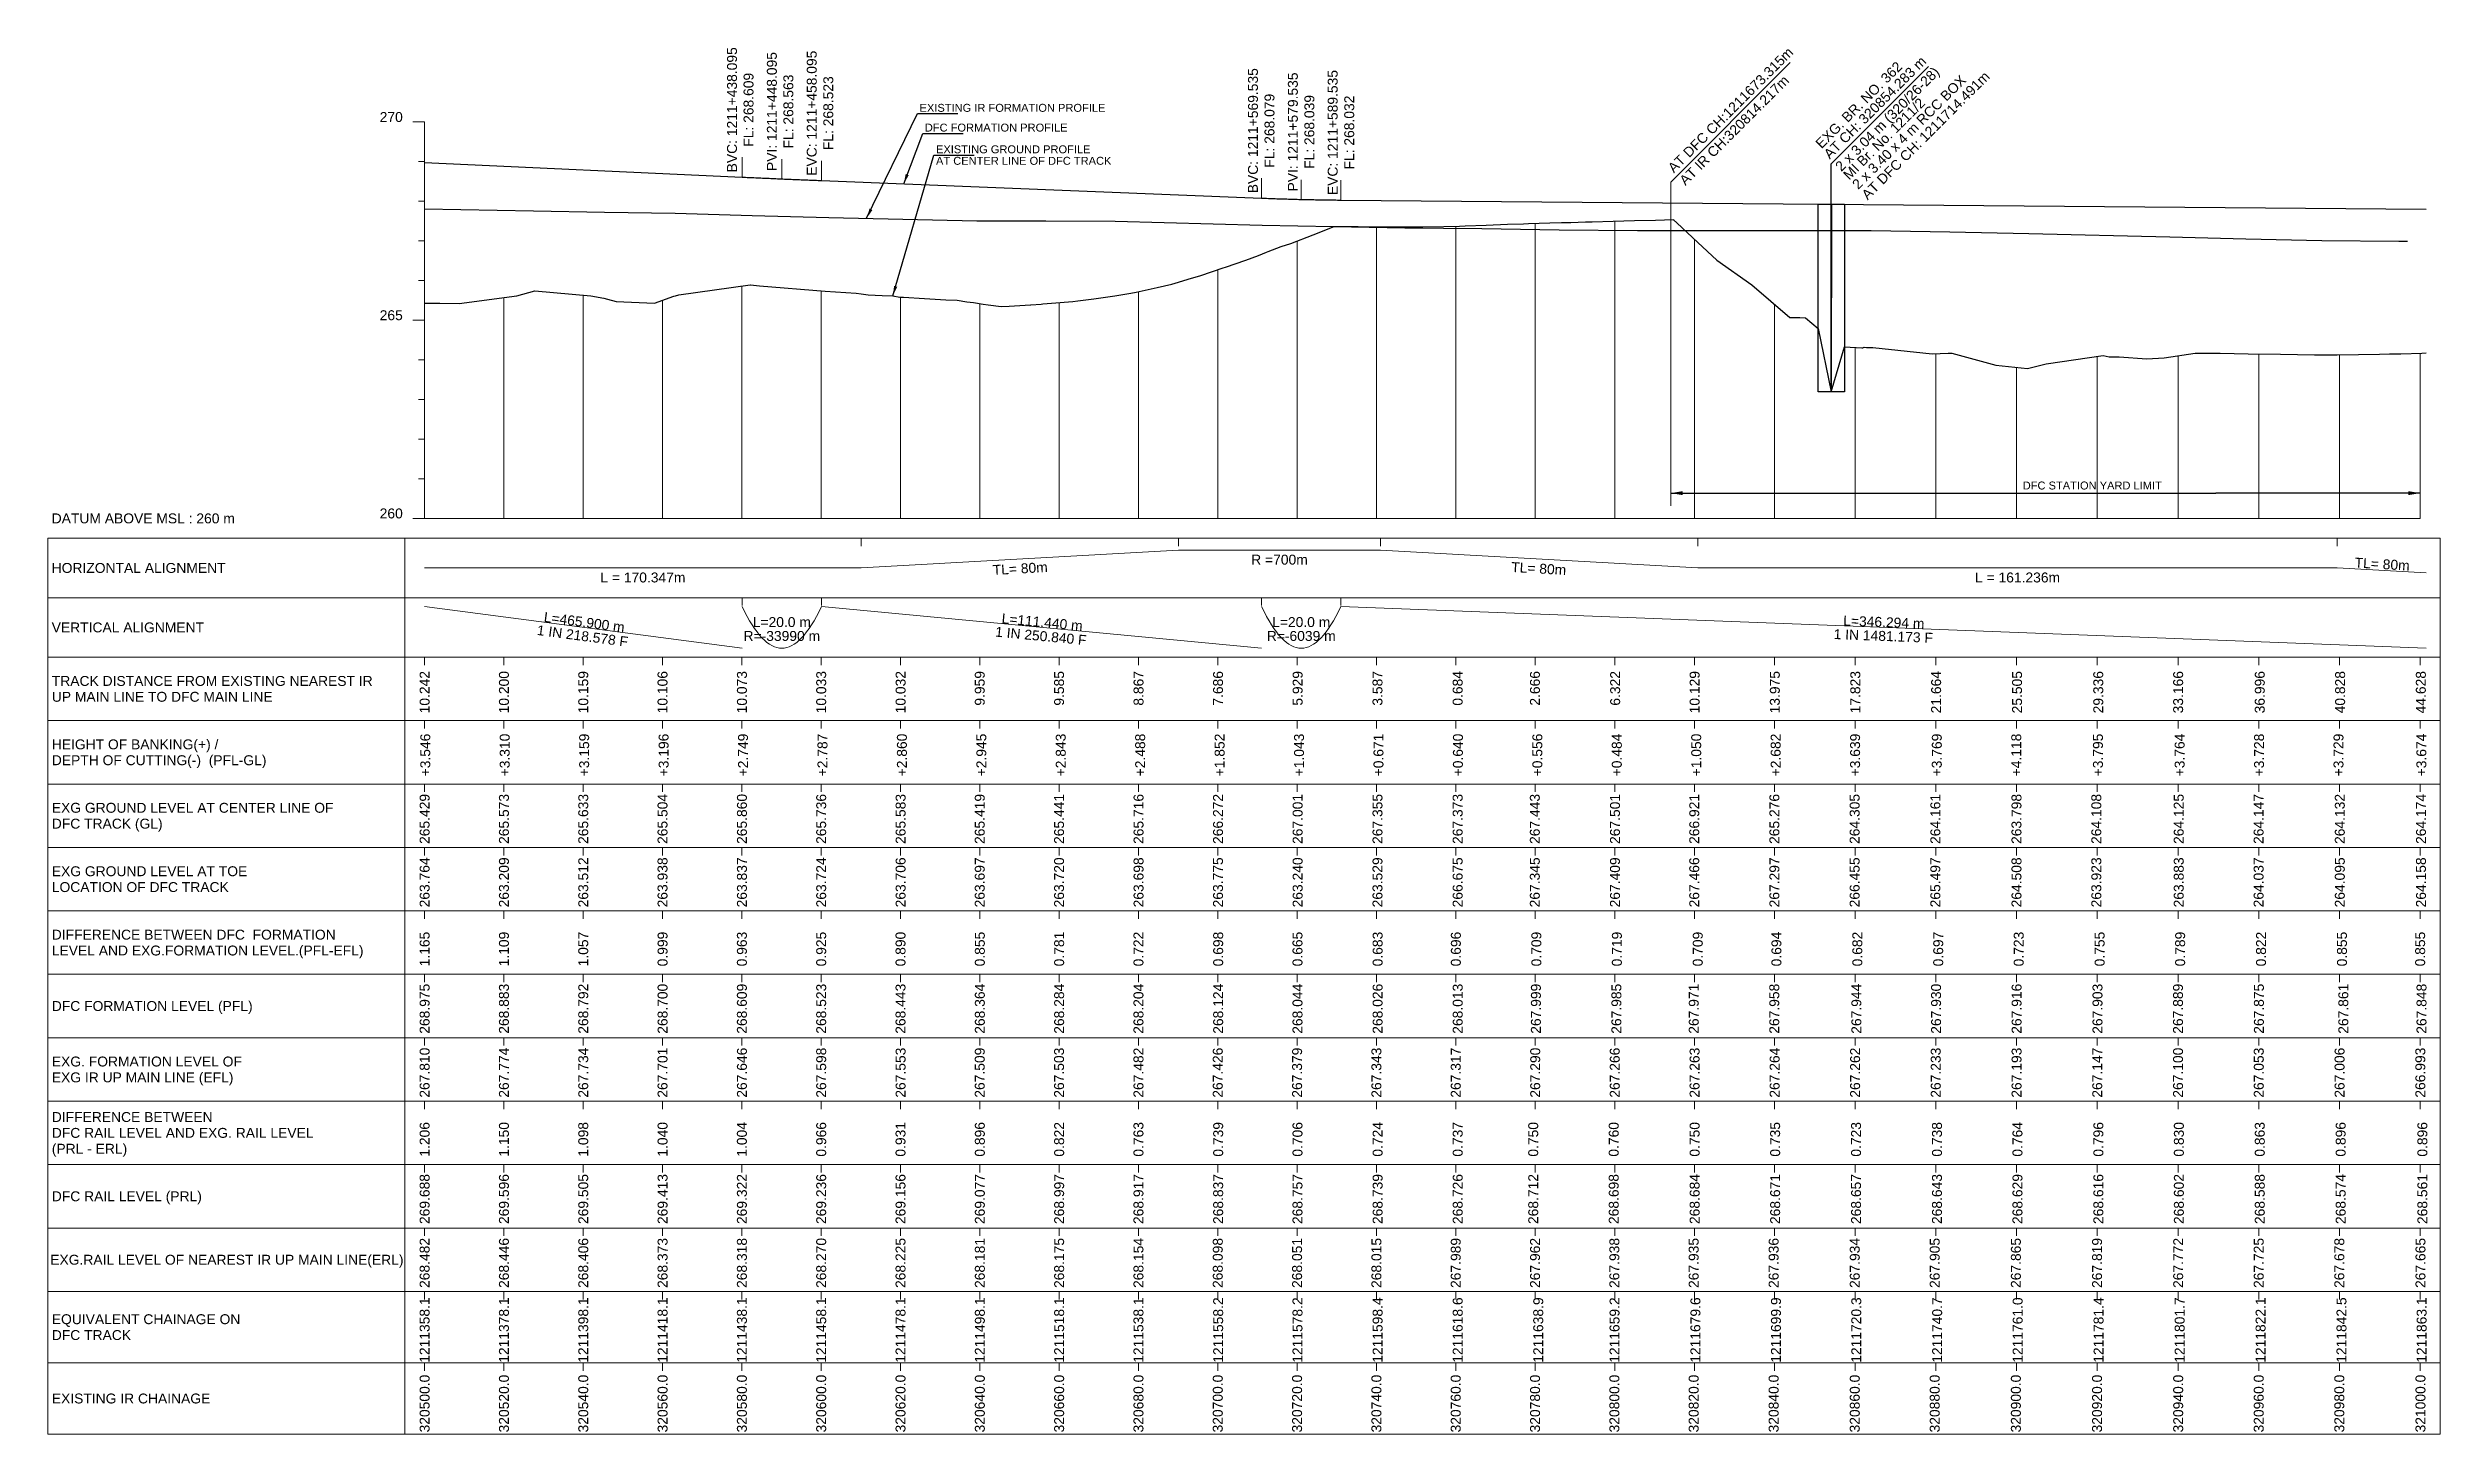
# Model space of a CAD drawing. Header units: metres. Extents: x 2905 to 23505, y -2719 to -1879.
# Drawn here: x 2905 to 3508, y -2231 to -1881 of the extents above; entities that cross this region are included whole.
import ezdxf
from ezdxf.enums import TextEntityAlignment as Align

# ---------------------------------------------------------------- set-up
doc = ezdxf.new("R2010")
doc.units = ezdxf.units.M
doc.header["$MEASUREMENT"] = 0
for name, color, linetype, lineweight in [('C-PROF-LABL-DG', 1, 'Continuous', 25), ('LS BRIDGE INDICATION', 10, 'Continuous', 30), ('LS BVC-PVI-EVC TEXT', 10, 'Continuous', 0), ('LS CUT FILL', 10, 'Continuous', 0), ('LS DATUM', 7, 'Continuous', 0), ('LS DATUM X', 7, 'Continuous', 0), ('LS DATUM Y', 7, 'Continuous', 0), ('LS DIFF. EXG.RL & PRO. RL', 10, 'Continuous', 0), ('LS DIFF. PFL & EFL', 10, 'Continuous', 0), ('LS EXG FL', 7, 'Continuous', 0), ('LS EXG GL', 7, 'Continuous', 0), ('LS EXG GL AT PRO TOE', 7, 'Continuous', 0), ('LS EXG IR CH', 7, 'Continuous', 0), ('LS EXG RL', 7, 'Continuous', 0), ('LS EXG. FL', 7, 'Continuous', 0), ('LS EXG. GL', 7, 'Continuous', 0), ('LS EXG. GL AT PRO. TOE', 7, 'Continuous', 0), ('LS EXG. IR CH', 7, 'Continuous', 0), ('LS EXG. RL', 7, 'Continuous', 0), ('LS FRAME', 7, 'Continuous', 0), ('LS HORIZONTAL ALIGNMENT', 10, 'Continuous', 0), ('LS PFL-EFL', 10, 'Continuous', 0), ('LS PRL-ERL', 10, 'Continuous', 0), ('LS PRO. CUT & FILL', 10, 'Continuous', 0), ('LS PRO. DFCC CH', 10, 'Continuous', 0), ('LS PRO. FL', 10, 'Continuous', 0), ('LS PRO. RL', 10, 'Continuous', 0), ('LS PROFILE EXG FL', 7, 'Continuous', 25), ('LS PROFILE EXG GL', 7, 'Continuous', 30), ('LS PROFILE PRO FL', 1, 'Continuous', 30), ('LS TICKS', 7, 'Continuous', 0), ('LS TRACK CENTER', 10, 'Continuous', 0), ("LS TRACK CENTER's", 10, 'Continuous', 0), ('LS VERTICAL ALIGNMENT', 10, 'Continuous', 0), ('Profile Grid', 7, 'Continuous', 0)]:
    doc.layers.add(name, color=color, linetype=linetype, lineweight=lineweight)
doc.layers.add("LS BRIDGE'S", color=7, linetype='Continuous')
doc.layers.add('STATION YARD LIMIT IN LS', color=7, linetype='Continuous')
doc.styles.add('Arial', font='arial.ttf')
doc.styles.get("Standard").update_dxf_attribs({"font": 'arial.ttf'})
doc.styles.add('Style-Arial', font='arial.ttf')
doc.styles.add('StyleArial', font='arial.ttf')
doc.dimstyles.get("Standard").update_dxf_attribs({"dimtxt": 5, "dimasz": 0.18, "dimexe": 0.18, "dimexo": 0.0625, "dimgap": 0.09, "dimtad": 0, "dimtih": 1, "dimtoh": 1, "dimdec": 4, "dimzin": 0, "dimdsep": 46, "dimtxsty": 'Standard', "dimcen": 0.09, "dimadec": 0, "dimazin": 0, "dimtfac": 1, "dimtdec": 4, "dimtofl": 0, "dimtmove": 0, "dimatfit": 3, "dimfxl": 1, "dimtolj": 1, "dimtzin": 0, "dimarcsym": 0})

msp = doc.modelspace()

# ---------------------------------------------------------------- texts
at = {"layer": 'C-PROF-LABL-DG', "color": 1, "linetype": 'Continuous', "lineweight": 25, "char_height": 2.5, "attachment_point": 5, "rotation": 90, "style": 'Arial'}
for s, insert in [('BVC: 1211+438.095\\PFL: 268.609', (3079.61, -1896.93)), ('PVI: 1211+448.095\\PFL: 268.563', (3089.66, -1897.37)), ('EVC: 1211+458.095\\PFL: 268.523', (3099.72, -1897.79)), ('BVC: 1211+569.535\\PFL: 268.079', (3210.97, -1902.21)), ('PVI: 1211+579.535\\PFL: 268.039', (3221.03, -1902.52)), ('EVC: 1211+589.535\\PFL: 268.032', (3231.08, -1902.67))]:
    msp.add_mtext(s, dxfattribs=dict(at, insert=insert))
at = {"layer": "LS BRIDGE'S"}
for s, p in [('EXG. BR. NO. 362 ', (3352.23, -1906.88)), ('AT CH: 320854.283 m', (3354.31, -1909.52)), ('2 x 3.04 m (320/26-28)', (3357.22, -1912.64))]:
    msp.add_text(s, height=2.5, rotation=45, dxfattribs=at).set_placement(p)
at = {"layer": "LS BRIDGE'S", "color": 10}
for s, p in [('2 x 3.40 x 4 m RCC BOX', (3361.48, -1917.18)), ('AT DFC CH: 1211714.491m', (3363.85, -1919.8)), ('MI Br. No. 1211/2', (3359.22, -1914.81))]:
    msp.add_text(s, height=2.5, rotation=45, dxfattribs=at).set_placement(p)
at = {"layer": 'LS CUT FILL', "style": 'Style-Arial'}
for s, p in [('+3.546', (3001.42, -2065.07)), ('+3.310', (3021.45, -2065.07)), ('+3.159', (3041.48, -2065.07)), ('+3.196', (3061.51, -2065.07)), ('+2.749', (3081.54, -2065.07)), ('+2.787', (3101.57, -2065.07)), ('+2.860', (3121.6, -2065.07)), ('+2.945', (3141.63, -2065.07)), ('+2.843', (3161.66, -2065.07)), ('+2.488', (3181.68, -2065.07)), ('+1.852', (3201.71, -2065.07)), ('+1.043', (3221.74, -2065.07)), ('+0.671', (3241.77, -2065.07)), ('+0.640', (3261.8, -2065.07)), ('+0.556', (3281.83, -2065.07)), ('+0.484', (3301.86, -2065.07)), ('+1.050', (3321.89, -2065.07)), ('+2.682', (3341.92, -2065.07)), ('+3.639', (3361.95, -2065.07)), ('+3.769', (3382.55, -2065.07)), ('+4.118', (3402.58, -2065.07)), ('+3.795', (3423.18, -2065.07)), ('+3.764', (3443.78, -2065.07)), ('+3.728', (3463.81, -2065.07)), ('+3.729', (3483.84, -2065.07)), ('+3.674', (3504.74, -2065.07))]:
    msp.add_text(s, height=2.5, rotation=90, dxfattribs=at).set_placement(p)
at = {"layer": 'LS DATUM', "color": 7, "style": 'StyleArial'}
msp.add_text('DATUM ABOVE MSL : 260 m', height=2.5, rotation=0.00003, dxfattribs=at).set_placement((2905.97, -2000), align=Align.MIDDLE_LEFT)
at = {"layer": 'LS DATUM Y', "color": 7, "lineweight": 0, "style": 'Style-Arial'}
for s, p in [('270', (2994.5, -1900)), ('265', (2994.5, -1950)), ('260', (2994.5, -2000))]:
    msp.add_text(s, height=2.5, dxfattribs=at).set_placement(p, align=Align.RIGHT)
at = {"layer": 'LS DIFF. EXG.RL & PRO. RL', "color": 10, "style": 'StyleArial'}
for s, p in [('DIFFERENCE BETWEEN ', (2906, -2151)), ('(PRL - ERL)', (2906, -2159)), ('DFC RAIL LEVEL AND EXG. RAIL LEVEL ', (2906, -2155))]:
    msp.add_text(s, height=2.5, rotation=0.00003, dxfattribs=at).set_placement(p, align=Align.MIDDLE_LEFT)
at = {"layer": 'LS DIFF. PFL & EFL', "color": 10, "style": 'StyleArial'}
for s, p in [('DIFFERENCE BETWEEN DFC  FORMATION ', (2906, -2105)), ('LEVEL AND EXG.FORMATION LEVEL.(PFL-EFL)', (2906, -2109))]:
    msp.add_text(s, height=2.5, rotation=0.00003, dxfattribs=at).set_placement(p, align=Align.MIDDLE_LEFT)
at = {"layer": 'LS EXG FL', "style": 'StyleArial'}
for s, p in [('EXG. FORMATION LEVEL OF', (2906, -2137)), ('EXG IR UP MAIN LINE (EFL)', (2906, -2141))]:
    msp.add_text(s, height=2.5, rotation=0.00003, dxfattribs=at).set_placement(p, align=Align.MIDDLE_LEFT)
at = {"layer": 'LS EXG GL', "style": 'Style-Arial'}
for s, p in [('265.429', (3000, -2069.5)), ('265.573', (3020, -2069.5)), ('265.633', (3040, -2069.5)), ('265.504', (3059.99, -2069.5)), ('265.860', (3080.01, -2069.5)), ('265.736', (3100, -2069.5)), ('265.583', (3120.02, -2069.5)), ('265.419', (3139.98, -2069.5)), ('265.441', (3159.98, -2069.5)), ('265.716', (3180.02, -2069.5)), ('266.272', (3200.06, -2069.5)), ('267.001', (3220.13, -2069.5)), ('267.355', (3240.27, -2069.5)), ('267.373', (3260.48, -2069.5)), ('267.443', (3279.94, -2069.5)), ('267.501', (3300.15, -2069.5)), ('266.921', (3320.14, -2069.5)), ('265.276', (3340.35, -2069.5)), ('264.305', (3360.58, -2069.5)), ('264.161', (3380.93, -2069.5)), ('263.798', (3401.39, -2069.5)), ('264.108', (3421.52, -2069.5)), ('264.125', (3442.31, -2069.5)), ('264.147', (3462.44, -2069.5)), ('264.132', (3482.92, -2069.5)), ('264.174', (3503.39, -2069.5))]:
    msp.add_text(s, height=2.5, rotation=90, dxfattribs=at).set_placement(p, align=Align.MIDDLE_RIGHT)
at = {"layer": 'LS EXG GL AT PRO TOE', "color": 7, "style": 'StyleArial'}
for s, p in [('EXG GROUND LEVEL AT TOE', (2906, -2089)), ('LOCATION OF DFC TRACK', (2906, -2093))]:
    msp.add_text(s, height=2.5, rotation=0.00003, dxfattribs=at).set_placement(p, align=Align.MIDDLE_LEFT)
at = {"layer": 'LS EXG IR CH', "style": 'Style-Arial'}
for s, p in [('320500.0', (3000, -2216)), ('320520.0', (3020, -2216)), ('320540.0', (3040, -2216)), ('320560.0', (3060, -2216)), ('320580.0', (3080, -2216)), ('320600.0', (3100, -2216)), ('320620.0', (3120, -2216)), ('320640.0', (3140, -2216)), ('320660.0', (3160, -2216)), ('320680.0', (3180, -2216)), ('320700.0', (3200, -2216)), ('320720.0', (3220, -2216)), ('320740.0', (3240, -2216)), ('320760.0', (3260, -2216)), ('320780.0', (3280, -2216)), ('320800.0', (3300, -2216)), ('320820.0', (3320, -2216)), ('320840.0', (3340.16, -2216)), ('320860.0', (3360.62, -2216)), ('320880.0', (3380.78, -2216)), ('320900.0', (3401.24, -2216)), ('320920.0', (3421.71, -2216)), ('320940.0', (3442.17, -2216)), ('320960.0', (3462.48, -2216)), ('320980.0', (3482.79, -2216)), ('321000.0', (3503.26, -2216))]:
    msp.add_text(s, height=2.5, rotation=90, dxfattribs=at).set_placement(p, align=Align.MIDDLE_RIGHT)
at = {"layer": 'LS EXG RL', "style": 'Style-Arial'}
for s, p in [('268.482', (3000, -2181.5)), ('268.446', (3020, -2181.5)), ('268.406', (3040, -2181.5)), ('268.373', (3060, -2181.5)), ('268.318', (3080, -2181.5)), ('268.270', (3100, -2181.5)), ('268.225', (3120, -2181.5)), ('268.181', (3140, -2181.5)), ('268.175', (3160, -2181.5)), ('268.154', (3180, -2181.5)), ('268.098', (3200, -2181.5)), ('268.051', (3220, -2181.5)), ('268.015', (3240, -2181.5)), ('267.989', (3260, -2181.5)), ('267.962', (3280, -2181.5)), ('267.938', (3300, -2181.5)), ('267.935', (3320, -2181.5)), ('267.936', (3340.16, -2181.5)), ('267.934', (3360.62, -2181.5)), ('267.905', (3380.78, -2181.5)), ('267.865', (3401.24, -2181.5)), ('267.819', (3421.71, -2181.5)), ('267.772', (3442.17, -2181.5)), ('267.725', (3462.48, -2181.5)), ('267.678', (3482.79, -2181.5)), ('267.665', (3503.26, -2181.5))]:
    msp.add_text(s, height=2.5, rotation=90, dxfattribs=at).set_placement(p, align=Align.MIDDLE_RIGHT)
at = {"layer": 'LS EXG. FL'}
for s, p in [('267.810', (3000, -2133.5)), ('267.774', (3020, -2133.5)), ('267.734', (3040, -2133.5)), ('267.701', (3059.99, -2133.5)), ('267.646', (3080.01, -2133.5)), ('267.598', (3100, -2133.5)), ('267.553', (3120.02, -2133.5)), ('267.509', (3139.98, -2133.5)), ('267.503', (3159.98, -2133.5)), ('267.482', (3180, -2133.5)), ('267.426', (3200, -2133.5)), ('267.379', (3220, -2133.5)), ('267.343', (3240, -2133.5)), ('267.317', (3260.01, -2133.5)), ('267.290', (3280.04, -2133.5)), ('267.266', (3300.1, -2133.5)), ('267.263', (3320.22, -2133.5)), ('267.264', (3340.41, -2133.5)), ('267.262', (3360.7, -2133.5)), ('267.233', (3381.04, -2133.5)), ('267.193', (3401.41, -2133.5)), ('267.147', (3421.76, -2133.5)), ('267.100', (3442.13, -2133.5)), ('267.053', (3462.49, -2133.5)), ('267.006', (3482.86, -2133.5)), ('266.993', (3503.22, -2133.5))]:
    msp.add_text(s, height=2.5, rotation=90, dxfattribs=at).set_placement(p, align=Align.MIDDLE_RIGHT)
at = {"layer": 'LS EXG. GL', "color": 7, "style": 'StyleArial'}
for s, p in [('EXG GROUND LEVEL AT CENTER LINE OF ', (2906, -2073)), ('DFC TRACK (GL)', (2906, -2077))]:
    msp.add_text(s, height=2.5, rotation=0.00003, dxfattribs=at).set_placement(p, align=Align.MIDDLE_LEFT)
at = {"layer": 'LS EXG. GL AT PRO. TOE'}
for s, p in [('263.764', (3000, -2085.5)), ('263.209', (3020, -2085.5)), ('263.512', (3040, -2085.5)), ('263.938', (3059.99, -2085.5)), ('263.837', (3080.01, -2085.5)), ('263.724', (3100, -2085.5)), ('263.706', (3120.02, -2085.5)), ('263.697', (3139.98, -2085.5)), ('263.720', (3159.98, -2085.5)), ('263.698', (3180.02, -2085.5)), ('263.775', (3200.06, -2085.5)), ('263.240', (3220.13, -2085.5)), ('263.529', (3240.27, -2085.5)), ('266.675', (3260.48, -2085.5)), ('267.345', (3279.94, -2085.5)), ('267.409', (3300.15, -2085.5)), ('267.466', (3320.14, -2085.5)), ('267.297', (3340.35, -2085.5)), ('266.455', (3360.58, -2085.5)), ('265.497', (3380.93, -2085.5)), ('264.508', (3401.39, -2085.5)), ('263.923', (3421.52, -2085.5)), ('263.883', (3442.31, -2085.5)), ('264.037', (3462.44, -2085.5)), ('264.095', (3482.92, -2085.5)), ('264.158', (3503.39, -2085.5))]:
    msp.add_text(s, height=2.5, rotation=90, dxfattribs=at).set_placement(p, align=Align.MIDDLE_RIGHT)
at = {"layer": 'LS EXG. IR CH', "style": 'StyleArial'}
msp.add_text('EXISTING IR CHAINAGE', height=2.5, rotation=0.00003, dxfattribs=at).set_placement((2906, -2222), align=Align.MIDDLE_LEFT)
at = {"layer": 'LS EXG. RL', "style": 'StyleArial'}
msp.add_text('EXG.RAIL LEVEL OF NEAREST IR UP MAIN LINE(ERL)', height=2.5, rotation=0.00003, dxfattribs=at).set_placement((2905.61, -2187), align=Align.MIDDLE_LEFT)
at = {"layer": 'LS HORIZONTAL ALIGNMENT', "style": 'StyleArial'}
msp.add_text('HORIZONTAL ALIGNMENT', height=2.5, rotation=0.00003, dxfattribs=at).set_placement((2905.97, -2012.5), align=Align.MIDDLE_LEFT)
at = {"layer": 'LS HORIZONTAL ALIGNMENT', "char_height": 2.5, "attachment_point": 5, "line_spacing_factor": 0.6, "style": 'Style-Arial'}
for s, insert in [('L = 170.347m', (3055.04, -2014.92)), ('R =700m', (3215.56, -2010.42)), ('L = 161.236m', (3401.66, -2014.92))]:
    msp.add_mtext(s, dxfattribs=dict(at, insert=insert))
for insert, rotation in [((3150.18, -2012.66), 3.21949), ((3280.93, -2012.66), 356.78051), ((3493.61, -2011.55), 356.76365)]:
    msp.add_mtext('TL= 80m', dxfattribs=dict(at, insert=insert, rotation=rotation))
at = {"layer": 'LS PFL-EFL'}
for s, p in [('1.165', (3001.25, -2113)), ('1.109', (3021.25, -2113)), ('1.057', (3041.25, -2113)), ('0.999', (3061.25, -2113)), ('0.963', (3081.25, -2113)), ('0.925', (3101.25, -2113)), ('0.890', (3121.25, -2113)), ('0.855', (3141.25, -2113)), ('0.781', (3161.25, -2113)), ('0.722', (3181.25, -2113)), ('0.698', (3201.35, -2113)), ('0.665', (3221.35, -2113)), ('0.683', (3241.55, -2113)), ('0.696', (3261.28, -2113)), ('0.709', (3281.58, -2113)), ('0.719', (3301.88, -2113)), ('0.709', (3322.28, -2113)), ('0.694', (3342.11, -2113)), ('0.682', (3362.51, -2113)), ('0.697', (3382.91, -2113)), ('0.723', (3403.21, -2113)), ('0.755', (3423.61, -2113)), ('0.789', (3443.91, -2113)), ('0.822', (3464.31, -2113)), ('0.855', (3484.71, -2113)), ('0.855', (3504.43, -2113))]:
    msp.add_text(s, height=2.5, rotation=90, dxfattribs=at).set_placement(p)
at = {"layer": 'LS PRL-ERL'}
for s, p in [('1.206', (3001.25, -2161)), ('1.150', (3021.25, -2161)), ('1.098', (3041.25, -2161)), ('1.040', (3061.25, -2161)), ('1.004', (3081.25, -2161)), ('0.966', (3101.25, -2161)), ('0.931', (3121.25, -2161)), ('0.896', (3141.25, -2161)), ('0.822', (3161.25, -2161)), ('0.763', (3181.25, -2161)), ('0.739', (3201.35, -2161)), ('0.706', (3221.35, -2161)), ('0.724', (3241.55, -2161)), ('0.737', (3261.75, -2161)), ('0.750', (3280.79, -2161)), ('0.760', (3301.09, -2161)), ('0.750', (3321.49, -2161)), ('0.735', (3341.79, -2161)), ('0.723', (3362.19, -2161)), ('0.738', (3382.59, -2161)), ('0.764', (3402.89, -2161)), ('0.796', (3423.29, -2161)), ('0.830', (3443.59, -2161)), ('0.863', (3463.99, -2161)), ('0.896', (3484.39, -2161)), ('0.896', (3504.99, -2161))]:
    msp.add_text(s, height=2.5, rotation=90, dxfattribs=at).set_placement(p)
at = {"layer": 'LS PRO. CUT & FILL', "color": 10, "style": 'StyleArial'}
for s, p in [('HEIGHT OF BANKING(+) /', (2906, -2057)), ('DEPTH OF CUTTING(-)  (PFL-GL)', (2906, -2061))]:
    msp.add_text(s, height=2.5, rotation=0.00003, dxfattribs=at).set_placement(p, align=Align.MIDDLE_LEFT)
at = {"layer": 'LS PRO. DFCC CH', "color": 10, "style": 'Style-Arial'}
for s, p in [('EQUIVALENT CHAINAGE ON ', (2906, -2202)), ('DFC TRACK', (2906, -2206))]:
    msp.add_text(s, height=2.5, rotation=0.00003, dxfattribs=at).set_placement(p, align=Align.MIDDLE_LEFT)
at = {"layer": 'LS PRO. DFCC CH'}
for s, p in [('1211358.1', (3001.25, -2213)), ('1211378.1', (3021.25, -2213)), ('1211398.1', (3041.25, -2213)), ('1211418.1', (3061.25, -2213)), ('1211438.1', (3081.25, -2213)), ('1211458.1', (3101.25, -2213)), ('1211478.1', (3121.25, -2213)), ('1211498.1', (3141.25, -2213)), ('1211518.1', (3161.25, -2213)), ('1211538.1', (3181.25, -2213)), ('1211558.2', (3201.35, -2213)), ('1211578.2', (3221.35, -2213)), ('1211598.4', (3241.55, -2213)), ('1211618.6', (3261.75, -2213)), ('1211638.9', (3282.05, -2213)), ('1211659.2', (3301.29, -2213)), ('1211679.6', (3321.69, -2213)), ('1211699.9', (3341.99, -2213)), ('1211720.3', (3362.24, -2213)), ('1211740.7', (3382.64, -2213)), ('1211761.0', (3402.94, -2213)), ('1211781.4', (3423.34, -2213)), ('1211801.7', (3443.79, -2213)), ('1211822.1', (3464.19, -2213)), ('1211842.5', (3484.59, -2213)), ('1211863.1', (3504.8, -2213))]:
    msp.add_text(s, height=2.5, rotation=90, dxfattribs=at).set_placement(p)
at = {"layer": 'LS PRO. FL', "color": 10, "style": 'StyleArial'}
msp.add_text('DFC FORMATION LEVEL (PFL) ', height=2.5, rotation=0.00003, dxfattribs=at).set_placement((2906, -2123), align=Align.MIDDLE_LEFT)
at = {"layer": 'LS PRO. FL'}
for s, p in [('268.975', (3001.25, -2130)), ('268.883', (3021.25, -2130)), ('268.792', (3041.25, -2130)), ('268.700', (3061.25, -2130)), ('268.609', (3081.25, -2130)), ('268.523', (3101.25, -2130)), ('268.443', (3121.25, -2130)), ('268.364', (3141.25, -2130)), ('268.284', (3161.25, -2130)), ('268.204', (3181.25, -2130)), ('268.124', (3201.35, -2130)), ('268.044', (3221.35, -2130)), ('268.026', (3241.55, -2130)), ('268.013', (3261.75, -2130)), ('267.999', (3281.46, -2130)), ('267.985', (3301.76, -2130)), ('267.971', (3321.27, -2130)), ('267.958', (3341.57, -2130)), ('267.944', (3362.27, -2130)), ('267.930', (3382.37, -2130)), ('267.916', (3402.67, -2130)), ('267.903', (3423.07, -2130)), ('267.889', (3443.37, -2130)), ('267.875', (3463.77, -2130)), ('267.861', (3485.06, -2130)), ('267.848', (3504.77, -2130))]:
    msp.add_text(s, height=2.5, rotation=90, dxfattribs=at).set_placement(p)
at = {"layer": 'LS PRO. RL'}
for s, p in [('269.688', (3001.25, -2178)), ('269.596', (3021.25, -2178)), ('269.505', (3041.25, -2178)), ('269.413', (3061.25, -2178)), ('269.322', (3081.25, -2178)), ('269.236', (3101.25, -2178)), ('269.156', (3121.25, -2178)), ('269.077', (3141.25, -2178)), ('268.997', (3161.25, -2178)), ('268.917', (3181.25, -2178)), ('268.837', (3201.35, -2178)), ('268.757', (3221.35, -2178)), ('268.739', (3241.55, -2178)), ('268.726', (3261.75, -2178)), ('268.712', (3280.79, -2178)), ('268.698', (3301.09, -2178)), ('268.684', (3321.49, -2178)), ('268.671', (3341.79, -2178)), ('268.657', (3362.19, -2178)), ('268.643', (3382.59, -2178)), ('268.629', (3402.89, -2178)), ('268.616', (3423.29, -2178)), ('268.602', (3443.59, -2178)), ('268.588', (3463.99, -2178)), ('268.574', (3484.39, -2178)), ('268.561', (3504.99, -2178))]:
    msp.add_text(s, height=2.5, rotation=90, dxfattribs=at).set_placement(p)
at = {"layer": 'LS PRO. RL', "color": 10, "style": 'StyleArial'}
msp.add_text('DFC RAIL LEVEL (PRL)', height=2.5, rotation=0.00003, dxfattribs=at).set_placement((2906, -2171), align=Align.MIDDLE_LEFT)
at = {"layer": 'LS PROFILE EXG FL', "color": 7, "linetype": 'Continuous', "lineweight": 0, "style": 'Style-Arial'}
msp.add_text('EXISTING IR FORMATION PROFILE', height=2, dxfattribs=at).set_placement((3124.8, -1897.44))
at = {"layer": 'LS PROFILE EXG GL', "color": 7, "lineweight": 0, "style": 'Style-Arial'}
for s, p in [('EXISTING GROUND PROFILE', (3128.95, -1907.9, 0)), ('AT CENTER LINE OF DFC TRACK', (3128.95, -1910.8, 0))]:
    msp.add_text(s, height=2, dxfattribs=at).set_placement(p)
at = {"layer": 'LS PROFILE PRO FL', "style": 'Style-Arial'}
msp.add_text(' DFC FORMATION PROFILE', height=2, dxfattribs=at).set_placement((3125.35, -1902.42, 0))
at = {"layer": 'LS TRACK CENTER'}
for s, p in [('10.242', (3000, -2038.5)), ('10.200', (3020, -2038.5)), ('10.159', (3040, -2038.5)), ('10.106', (3059.99, -2038.5)), ('10.073', (3080.01, -2038.5)), ('10.033', (3100, -2038.5)), ('10.032', (3120.02, -2038.5)), ('9.959', (3139.98, -2038.5)), ('9.585', (3159.98, -2038.5)), ('8.867', (3180.02, -2038.5)), ('7.686', (3200.06, -2038.5)), ('5.929', (3220.13, -2038.5)), ('3.587', (3240.27, -2038.5)), ('0.684', (3260.48, -2038.5)), ('2.666', (3279.97, -2038.5)), ('6.322', (3300.2, -2038.5)), ('10.129', (3320.23, -2038.5)), ('13.975', (3340.46, -2038.5)), ('17.823', (3360.75, -2038.5)), ('21.664', (3381.13, -2038.5)), ('25.505', (3401.54, -2038.5)), ('29.336', (3422.01, -2038.5)), ('33.166', (3442.16, -2038.5)), ('36.996', (3462.74, -2038.5)), ('40.828', (3483, -2038.5)), ('44.628', (3503.35, -2038.5))]:
    msp.add_text(s, height=2.5, rotation=90, dxfattribs=at).set_placement(p, align=Align.MIDDLE_RIGHT)
at = {"layer": "LS TRACK CENTER's", "color": 10, "style": 'StyleArial'}
for s, p in [('TRACK DISTANCE FROM EXISTING NEAREST IR ', (2906, -2041)), ('UP MAIN LINE TO DFC MAIN LINE', (2906, -2045))]:
    msp.add_text(s, height=2.5, rotation=0.00003, dxfattribs=at).set_placement(p, align=Align.MIDDLE_LEFT)
at = {"layer": 'LS VERTICAL ALIGNMENT', "style": 'StyleArial'}
msp.add_text('VERTICAL ALIGNMENT', height=2.5, rotation=0.00003, dxfattribs=at).set_placement((2905.97, -2027.5), align=Align.MIDDLE_LEFT)
at = {"layer": 'LS VERTICAL ALIGNMENT', "char_height": 2.5, "attachment_point": 5, "line_spacing_factor": 0.84, "style": 'Style-Arial'}
for s, insert, rotation in [('L=465.900 m\\P1 IN 218.578 F', (3040.04, -2027.92), 352.52938), ('L=111.440 m\\P1 IN 250.840 F', (3155.56, -2027.92), 354.59486), ('L=346.294 m\\P1 IN 1481.173 F', (3367.88, -2027.92), 357.80285)]:
    msp.add_mtext(s, dxfattribs=dict(at, insert=insert, rotation=rotation))
for s, insert in [('L=20.0 m\\PR=-33990 m', (3090.07, -2027.92)), ('L=20.0 m\\PR=-6039 m', (3221.04, -2027.92))]:
    msp.add_mtext(s, dxfattribs=dict(at, insert=insert))
at = {"layer": 'STATION YARD LIMIT IN LS', "color": 10, "lineweight": 15, "style": 'StyleArial'}
msp.add_text('AT DFC CH:1211673.315m', height=2.5, rotation=45, dxfattribs=at).set_placement((3315.01, -1913.01))
at = {"layer": 'STATION YARD LIMIT IN LS', "lineweight": 15, "style": 'StyleArial'}
msp.add_text('AT IR CH:320814.217m', height=2.5, rotation=45, dxfattribs=at).set_placement((3317.91, -1916.15))
at = {"layer": 'STATION YARD LIMIT IN LS', "color": 10, "lineweight": 15, "insert": (3420.51, -1991.72), "char_height": 2, "attachment_point": 5, "rotation": 0.00003, "line_spacing_factor": 0.84, "style": 'Style-Arial'}
msp.add_mtext('DFC STATION YARD LIMIT', dxfattribs=at)

# ---------------------------------------------------------------- linework, layer by layer
at = {"layer": 'LS BRIDGE INDICATION'}
for points in [[(3351.41, -1920.7), (3354.71, -1920.73), (3354.7, -1968.08), (3351.4, -1968.08)], [(3354.71, -1920.73), (3358.01, -1920.75), (3358, -1968.08), (3354.7, -1968.08)]]:
    msp.add_lwpolyline(points, close=True, dxfattribs=at)
at = {"layer": "LS BRIDGE'S"}
msp.add_lwpolyline([(3354.7, -1968.08), (3354.7, -1910.6), (3379.24, -1886.05)], dxfattribs=at)
at = {"layer": 'LS BVC-PVI-EVC TEXT'}
for p, q in [((3080.07, -1913.92), (3080.07, -1908.92)), ((3090.07, -1914.37), (3090.07, -1909.37)), ((3100.07, -1914.77), (3100.07, -1909.77)), ((3211.04, -1919.21), (3211.04, -1914.21)), ((3221.04, -1919.61), (3221.04, -1914.61)), ((3231.04, -1919.69), (3231.04, -1914.69))]:
    msp.add_line(p, q, dxfattribs=at)
at = {"layer": 'LS DATUM X', "color": 7, "linetype": 'Continuous', "lineweight": 0}
msp.add_line((3000, -2000), (3503.22, -2000), dxfattribs=at)
at = {"layer": 'LS DATUM Y', "color": 7, "linetype": 'Continuous', "lineweight": 0}
for p, q in [((2997, -1900), (3000, -1900)), ((3000, -2000), (3000, -1900)), ((2998.5, -1910), (3000, -1910)), ((2998.5, -1920), (3000, -1920)), ((2998.5, -1930), (3000, -1930)), ((2998.5, -1940), (3000, -1940)), ((2997, -1950), (3000, -1950)), ((2998.5, -1960), (3000, -1960)), ((2998.5, -1970), (3000, -1970)), ((2998.5, -1980), (3000, -1980)), ((2998.5, -1990), (3000, -1990)), ((2997, -2000), (3000, -2000))]:
    msp.add_line(p, q, dxfattribs=at)
at = {"layer": 'LS FRAME'}
for points in [[(2995, -2231), (2905, -2231), (2905, -2005)], [(2905, -2005), (2995, -2005)], [(2995, -2020), (2905, -2020)], [(2995, -2035), (2905, -2035)], [(2995, -2051), (2905, -2051)], [(2905, -2051), (2995, -2051)], [(2995, -2067), (2905, -2067)], [(2905, -2067), (2995, -2067)], [(2995, -2083), (2905, -2083)], [(2905, -2083), (2995, -2083)], [(2995, -2099), (2905, -2099)], [(2995, -2115), (2905, -2115)], [(2905, -2115), (2995, -2115)], [(2995, -2131), (2905, -2131)], [(2905, -2131), (2995, -2131)], [(2995, -2147), (2905, -2147)], [(2905, -2147), (2995, -2147)], [(2995, -2163), (2905, -2163)], [(2905, -2163), (2995, -2163)], [(2995, -2179), (2905, -2179)], [(2995, -2195), (2905, -2195)], [(2995, -2213), (2905, -2213)]]:
    msp.add_lwpolyline(points, dxfattribs=at)
at = {"layer": 'LS FRAME', "color": 7, "linetype": 'Continuous', "lineweight": 0, "flags": 128}
for points in [[(2995, -2020), (3508.22, -2020), (3508.22, -2005), (2995, -2005), (2995, -2020)], [(2995, -2035), (3508.22, -2035), (3508.22, -2020), (2995, -2020), (2995, -2035)], [(2995, -2051), (3508.22, -2051), (3508.22, -2035), (2995, -2035), (2995, -2051)], [(2995, -2067), (3508.22, -2067), (3508.22, -2051), (2995, -2051), (2995, -2067)], [(2995, -2083), (3508.22, -2083), (3508.22, -2067), (2995, -2067), (2995, -2083)], [(2995, -2099), (3508.22, -2099), (3508.22, -2083), (2995, -2083), (2995, -2099)], [(2995, -2115), (3508.22, -2115), (3508.22, -2099), (2995, -2099), (2995, -2115)], [(2995, -2131), (3508.22, -2131), (3508.22, -2115), (2995, -2115), (2995, -2131)], [(2995, -2147), (3508.22, -2147), (3508.22, -2131), (2995, -2131), (2995, -2147)], [(2995, -2163), (3508.22, -2163), (3508.22, -2147), (2995, -2147), (2995, -2163)], [(2995, -2179), (3508.22, -2179), (3508.22, -2163), (2995, -2163), (2995, -2179)], [(2995, -2195), (3508.22, -2195), (3508.22, -2179), (2995, -2179), (2995, -2195)], [(2995, -2213), (3508.22, -2213), (3508.22, -2195), (2995, -2195), (2995, -2213)], [(2995, -2231), (3508.22, -2231), (3508.22, -2213), (2995, -2213), (2995, -2231)]]:
    msp.add_lwpolyline(points, close=True, dxfattribs=at)
at = {"layer": 'LS FRAME', "color": 7, "linetype": 'Continuous', "lineweight": 0}
msp.add_3dface([(2995, -2099), (2915, -2099), (2915, -2099)], dxfattribs=at)
at = {"layer": 'LS HORIZONTAL ALIGNMENT', "flags": 128}
msp.add_lwpolyline([(3000, -2012.5), (3110.07, -2012.5), (3110.07, -2012.5), (3190.07, -2008), (3190.07, -2008), (3241.04, -2008), (3241.04, -2008), (3321.04, -2012.5), (3321.04, -2012.5), (3482.28, -2012.5), (3482.28, -2012.5), (3504.72, -2013.77)], dxfattribs=at)
at = {"layer": 'LS PROFILE EXG FL'}
msp.add_lwpolyline([(3000, -1921.9), (3027.48, -1922.39), (3045.34, -1922.77), (3063.2, -1923.04), (3082.58, -1923.62), (3101.95, -1924.06), (3139.22, -1924.91), (3156.66, -1924.96), (3174.09, -1925.01), (3211.21, -1926.05), (3229.19, -1926.37), (3247.16, -1926.7), (3266.61, -1926.9), (3286.05, -1927.19), (3305.82, -1927.4), (3325.59, -1927.36), (3340.2, -1927.36), (3364.76, -1927.39), (3384.61, -1927.75), (3404.47, -1928.16), (3440.02, -1929), (3459.2, -1929.45), (3478.39, -1929.93), (3497.77, -1930.04), (3500, -1930.07)], dxfattribs=at)
at = {"layer": 'LS PROFILE EXG GL', "flags": 128}
msp.add_lwpolyline([(3000, -1945.71), (3003.8, -1945.74), (3008.75, -1945.79), (3008.75, -1945.79), (3023.24, -1943.83), (3027.8, -1942.63), (3041.92, -1943.84), (3045.23, -1944.43), (3046.14, -1944.67), (3048.33, -1945.26), (3057.95, -1945.67), (3062.87, -1943.97), (3063.24, -1943.84), (3064.08, -1943.59), (3082.11, -1941.11), (3082.15, -1941.11), (3084.41, -1941.36), (3101.03, -1942.72), (3108.81, -1943.22), (3110.07, -1943.37), (3111.82, -1943.57), (3115.41, -1943.74), (3118.07, -1943.87), (3119.85, -1944.16), (3119.85, -1944.16), (3120.74, -1944.22), (3126.07, -1944.55), (3131.41, -1944.84), (3134.31, -1944.98), (3136.74, -1945.35), (3138.37, -1945.58), (3140.84, -1945.92), (3142.07, -1946.1), (3145.39, -1946.53), (3147.41, -1946.44), (3152.74, -1946.15), (3152.83, -1946.14), (3155.49, -1945.94), (3155.92, -1945.91), (3158.07, -1945.75), (3163.41, -1945.26), (3164.7, -1945.11), (3168.74, -1944.64), (3174.07, -1943.88), (3178.1, -1943.22), (3178.1, -1943.22), (3179.41, -1942.97), (3179.41, -1942.97), (3184.74, -1941.79), (3188.42, -1940.88), (3190.07, -1940.41), (3192.55, -1939.63), (3195.74, -1938.69), (3201.4, -1936.82), (3201.97, -1936.61), (3207.06, -1934.88), (3210.31, -1933.67), (3212.32, -1932.85), (3212.73, -1932.71), (3216, -1931.45), (3218.39, -1930.62), (3224.05, -1928.5), (3229.33, -1926.36), (3229.36, -1926.36), (3229.37, -1926.36), (3229.72, -1926.36), (3235.38, -1926.41), (3241.04, -1926.45), (3246.38, -1926.49), (3247.43, -1926.49), (3251.71, -1926.42), (3257.04, -1926.33), (3260.99, -1926.26), (3262.38, -1926.21), (3267.71, -1926.02), (3273.04, -1925.82), (3277.11, -1925.67), (3278.38, -1925.63), (3283.71, -1925.48), (3286.71, -1925.4), (3286.71, -1925.4), (3289.04, -1925.32), (3292.69, -1925.21), (3294.38, -1925.17), (3299.71, -1925.03), (3305.04, -1924.89), (3310.38, -1924.74), (3314.95, -1924.62), (3314.95, -1924.62), (3314.95, -1924.7), (3315.71, -1925.42), (3321.04, -1930.41), (3325.8, -1934.87), (3334.65, -1941.09), (3344.24, -1949.32), (3346.79, -1949.35), (3348.2, -1949.37), (3351.4, -1952.1), (3354.7, -1968.08), (3358, -1956.69), (3362.44, -1956.97), (3362.69, -1956.99), (3363, -1956.83), (3363.58, -1956.91), (3364.22, -1956.92), (3365.2, -1956.93), (3380.11, -1958.46), (3384.17, -1958.35), (3385.1, -1958.31), (3396.17, -1961.31), (3404.16, -1962.15), (3408.86, -1961.04), (3423.21, -1958.91), (3424.77, -1959.24), (3427.32, -1959.22), (3434.28, -1959.79), (3438.66, -1959.5), (3446.42, -1958.34), (3452.77, -1958.35), (3459.78, -1958.46), (3467.99, -1958.6), (3476.57, -1958.74), (3478, -1958.74), (3479.96, -1958.74), (3482.28, -1958.71), (3487.61, -1958.64), (3492.95, -1958.57), (3495.49, -1958.53), (3498.28, -1958.45), (3503.61, -1958.29), (3504.72, -1958.26)], dxfattribs=at)
at = {"layer": 'LS PROFILE PRO FL', "flags": 128}
msp.add_lwpolyline([(3000, -1910.26), (3080.07, -1913.92), (3080.5, -1913.93), (3080.92, -1913.95), (3081.35, -1913.97), (3081.77, -1913.99), (3082.2, -1914.01), (3082.63, -1914.03), (3083.05, -1914.05), (3083.48, -1914.07), (3083.9, -1914.09), (3084.33, -1914.11), (3084.75, -1914.13), (3085.18, -1914.15), (3085.6, -1914.16), (3086.03, -1914.18), (3086.46, -1914.2), (3086.88, -1914.22), (3087.31, -1914.24), (3087.73, -1914.26), (3088.16, -1914.28), (3088.58, -1914.29), (3089.01, -1914.31), (3089.43, -1914.33), (3089.86, -1914.35), (3090.29, -1914.37), (3090.71, -1914.39), (3091.14, -1914.4), (3091.56, -1914.42), (3091.99, -1914.44), (3092.41, -1914.46), (3092.84, -1914.48), (3093.26, -1914.49), (3093.69, -1914.51), (3094.12, -1914.53), (3094.54, -1914.55), (3094.97, -1914.56), (3095.39, -1914.58), (3095.82, -1914.6), (3096.24, -1914.62), (3096.67, -1914.63), (3097.09, -1914.65), (3097.52, -1914.67), (3097.95, -1914.69), (3098.37, -1914.7), (3098.8, -1914.72), (3099.22, -1914.74), (3099.65, -1914.76), (3100.07, -1914.77), (3211.04, -1919.21), (3211.47, -1919.23), (3211.9, -1919.24), (3212.32, -1919.26), (3212.75, -1919.28), (3213.17, -1919.29), (3213.6, -1919.31), (3214.02, -1919.32), (3214.45, -1919.34), (3214.87, -1919.35), (3215.3, -1919.37), (3215.73, -1919.38), (3216.15, -1919.4), (3216.58, -1919.41), (3217, -1919.42), (3217.43, -1919.43), (3217.85, -1919.45), (3218.28, -1919.46), (3218.7, -1919.47), (3219.13, -1919.48), (3219.56, -1919.49), (3219.98, -1919.51), (3220.41, -1919.52), (3220.83, -1919.53), (3221.26, -1919.54), (3221.68, -1919.55), (3222.11, -1919.56), (3222.53, -1919.57), (3222.96, -1919.58), (3223.39, -1919.58), (3223.81, -1919.59), (3224.24, -1919.6), (3224.66, -1919.61), (3225.09, -1919.62), (3225.51, -1919.62), (3225.94, -1919.63), (3226.36, -1919.64), (3226.79, -1919.65), (3227.22, -1919.65), (3227.64, -1919.66), (3228.07, -1919.66), (3228.49, -1919.67), (3228.92, -1919.67), (3229.34, -1919.68), (3229.77, -1919.68), (3230.19, -1919.69), (3230.62, -1919.69), (3231.04, -1919.69), (3504.72, -1921.98)], dxfattribs=at)
at = {"layer": 'LS TICKS', "color": 7, "linetype": 'Continuous', "lineweight": 0, "flags": 128}
for points in [[(3110.07, -2007), (3110.07, -2005)], [(3190.07, -2007), (3190.07, -2005)], [(3241.04, -2007), (3241.04, -2005)], [(3321.04, -2007), (3321.04, -2005)], [(3482.28, -2007), (3482.28, -2005)], [(3080.07, -2022), (3080.07, -2020)], [(3100.07, -2022), (3100.07, -2020)], [(3211.04, -2022), (3211.04, -2020)], [(3231.04, -2022), (3231.04, -2020)], [(3000, -2037), (3000, -2035)], [(3020, -2037), (3020, -2035)], [(3040, -2037), (3040, -2035)], [(3059.99, -2037), (3059.99, -2035)], [(3080.01, -2037), (3080.01, -2035)], [(3100, -2037), (3100, -2035)], [(3120.02, -2037), (3120.02, -2035)], [(3139.98, -2037), (3139.98, -2035)], [(3159.98, -2037), (3159.98, -2035)], [(3180, -2037), (3180, -2035)], [(3200, -2037), (3200, -2035)], [(3220, -2037), (3220, -2035)], [(3240, -2037), (3240, -2035)], [(3260.01, -2037), (3260.01, -2035)], [(3280.04, -2037), (3280.04, -2035)], [(3300.1, -2037), (3300.1, -2035)], [(3320.22, -2037), (3320.22, -2035)], [(3340.41, -2037), (3340.41, -2035)], [(3360.7, -2037), (3360.7, -2035)], [(3381.04, -2037), (3381.04, -2035)], [(3401.41, -2037), (3401.41, -2035)], [(3421.76, -2037), (3421.76, -2035)], [(3442.13, -2037), (3442.13, -2035)], [(3462.49, -2037), (3462.49, -2035)], [(3482.86, -2037), (3482.86, -2035)], [(3503.22, -2037), (3503.22, -2035)], [(3000, -2053), (3000, -2051)], [(3020, -2053), (3020, -2051)], [(3040, -2053), (3040, -2051)], [(3059.99, -2053), (3059.99, -2051)], [(3080.01, -2053), (3080.01, -2051)], [(3100, -2053), (3100, -2051)], [(3120.02, -2053), (3120.02, -2051)], [(3139.98, -2053), (3139.98, -2051)], [(3159.98, -2053), (3159.98, -2051)], [(3180, -2053), (3180, -2051)], [(3200, -2053), (3200, -2051)], [(3220, -2053), (3220, -2051)], [(3240, -2053), (3240, -2051)], [(3260.01, -2053), (3260.01, -2051)], [(3280.04, -2053), (3280.04, -2051)], [(3300.1, -2053), (3300.1, -2051)], [(3320.22, -2053), (3320.22, -2051)], [(3340.41, -2053), (3340.41, -2051)], [(3360.7, -2053), (3360.7, -2051)], [(3381.04, -2053), (3381.04, -2051)], [(3401.41, -2053), (3401.41, -2051)], [(3421.76, -2053), (3421.76, -2051)], [(3442.13, -2053), (3442.13, -2051)], [(3462.49, -2053), (3462.49, -2051)], [(3482.86, -2053), (3482.86, -2051)], [(3503.22, -2053), (3503.22, -2051)], [(3000, -2069), (3000, -2067)], [(3020, -2069), (3020, -2067)], [(3040, -2069), (3040, -2067)], [(3059.99, -2069), (3059.99, -2067)], [(3080.01, -2069), (3080.01, -2067)], [(3100, -2069), (3100, -2067)], [(3120.02, -2069), (3120.02, -2067)], [(3139.98, -2069), (3139.98, -2067)], [(3159.98, -2069), (3159.98, -2067)], [(3180, -2069), (3180, -2067)], [(3200, -2069), (3200, -2067)], [(3220, -2069), (3220, -2067)], [(3240, -2069), (3240, -2067)], [(3260.01, -2069), (3260.01, -2067)], [(3280.04, -2069), (3280.04, -2067)], [(3300.1, -2069), (3300.1, -2067)], [(3320.22, -2069), (3320.22, -2067)], [(3340.41, -2069), (3340.41, -2067)], [(3360.7, -2069), (3360.7, -2067)], [(3381.04, -2069), (3381.04, -2067)], [(3401.41, -2069), (3401.41, -2067)], [(3421.76, -2069), (3421.76, -2067)], [(3442.13, -2069), (3442.13, -2067)], [(3462.49, -2069), (3462.49, -2067)], [(3482.86, -2069), (3482.86, -2067)], [(3503.22, -2069), (3503.22, -2067)], [(3000, -2085), (3000, -2083)], [(3020, -2085), (3020, -2083)], [(3040, -2085), (3040, -2083)], [(3059.99, -2085), (3059.99, -2083)], [(3080.01, -2085), (3080.01, -2083)], [(3100, -2085), (3100, -2083)], [(3120.02, -2085), (3120.02, -2083)], [(3139.98, -2085), (3139.98, -2083)], [(3159.98, -2085), (3159.98, -2083)], [(3180, -2085), (3180, -2083)], [(3200, -2085), (3200, -2083)], [(3220, -2085), (3220, -2083)], [(3240, -2085), (3240, -2083)], [(3260.01, -2085), (3260.01, -2083)], [(3280.04, -2085), (3280.04, -2083)], [(3300.1, -2085), (3300.1, -2083)], [(3320.22, -2085), (3320.22, -2083)], [(3340.41, -2085), (3340.41, -2083)], [(3360.7, -2085), (3360.7, -2083)], [(3381.04, -2085), (3381.04, -2083)], [(3401.41, -2085), (3401.41, -2083)], [(3421.76, -2085), (3421.76, -2083)], [(3442.13, -2085), (3442.13, -2083)], [(3462.49, -2085), (3462.49, -2083)], [(3482.86, -2085), (3482.86, -2083)], [(3503.22, -2085), (3503.22, -2083)], [(3000, -2101), (3000, -2099)], [(3020, -2101), (3020, -2099)], [(3040, -2101), (3040, -2099)], [(3059.99, -2101), (3059.99, -2099)], [(3080.01, -2101), (3080.01, -2099)], [(3100, -2101), (3100, -2099)], [(3120.02, -2101), (3120.02, -2099)], [(3139.98, -2101), (3139.98, -2099)], [(3159.98, -2101), (3159.98, -2099)], [(3180, -2101), (3180, -2099)], [(3200, -2101), (3200, -2099)], [(3220, -2101), (3220, -2099)], [(3240, -2101), (3240, -2099)], [(3260.01, -2101), (3260.01, -2099)], [(3280.04, -2101), (3280.04, -2099)], [(3300.1, -2101), (3300.1, -2099)], [(3320.22, -2101), (3320.22, -2099)], [(3340.41, -2101), (3340.41, -2099)], [(3360.7, -2101), (3360.7, -2099)], [(3381.04, -2101), (3381.04, -2099)], [(3401.41, -2101), (3401.41, -2099)], [(3421.76, -2101), (3421.76, -2099)], [(3442.13, -2101), (3442.13, -2099)], [(3462.49, -2101), (3462.49, -2099)], [(3482.86, -2101), (3482.86, -2099)], [(3503.22, -2101), (3503.22, -2099)], [(3000, -2117), (3000, -2115)], [(3020, -2117), (3020, -2115)], [(3040, -2117), (3040, -2115)], [(3059.99, -2117), (3059.99, -2115)], [(3080.01, -2117), (3080.01, -2115)], [(3100, -2117), (3100, -2115)], [(3120.02, -2117), (3120.02, -2115)], [(3139.98, -2117), (3139.98, -2115)], [(3159.98, -2117), (3159.98, -2115)], [(3180, -2117), (3180, -2115)], [(3200, -2117), (3200, -2115)], [(3220, -2117), (3220, -2115)], [(3240, -2117), (3240, -2115)], [(3260.01, -2117), (3260.01, -2115)], [(3280.04, -2117), (3280.04, -2115)], [(3300.1, -2117), (3300.1, -2115)], [(3320.22, -2117), (3320.22, -2115)], [(3340.41, -2117), (3340.41, -2115)], [(3360.7, -2117), (3360.7, -2115)], [(3381.04, -2117), (3381.04, -2115)], [(3401.41, -2117), (3401.41, -2115)], [(3421.76, -2117), (3421.76, -2115)], [(3442.13, -2117), (3442.13, -2115)], [(3462.49, -2117), (3462.49, -2115)], [(3482.86, -2117), (3482.86, -2115)], [(3503.22, -2117), (3503.22, -2115)], [(3000, -2133), (3000, -2131)], [(3020, -2133), (3020, -2131)], [(3040, -2133), (3040, -2131)], [(3059.99, -2133), (3059.99, -2131)], [(3080.01, -2133), (3080.01, -2131)], [(3100, -2133), (3100, -2131)], [(3120.02, -2133), (3120.02, -2131)], [(3139.98, -2133), (3139.98, -2131)], [(3159.98, -2133), (3159.98, -2131)], [(3180, -2133), (3180, -2131)], [(3200, -2133), (3200, -2131)], [(3220, -2133), (3220, -2131)], [(3240, -2133), (3240, -2131)], [(3260.01, -2133), (3260.01, -2131)], [(3280.04, -2133), (3280.04, -2131)], [(3300.1, -2133), (3300.1, -2131)], [(3320.22, -2133), (3320.22, -2131)], [(3340.41, -2133), (3340.41, -2131)], [(3360.7, -2133), (3360.7, -2131)], [(3381.04, -2133), (3381.04, -2131)], [(3401.41, -2133), (3401.41, -2131)], [(3421.76, -2133), (3421.76, -2131)], [(3442.13, -2133), (3442.13, -2131)], [(3462.49, -2133), (3462.49, -2131)], [(3482.86, -2133), (3482.86, -2131)], [(3503.22, -2133), (3503.22, -2131)], [(3000, -2149), (3000, -2147)], [(3020, -2149), (3020, -2147)], [(3040, -2149), (3040, -2147)], [(3059.99, -2149), (3059.99, -2147)], [(3080.01, -2149), (3080.01, -2147)], [(3100, -2149), (3100, -2147)], [(3120.02, -2149), (3120.02, -2147)], [(3139.98, -2149), (3139.98, -2147)], [(3159.98, -2149), (3159.98, -2147)], [(3180, -2149), (3180, -2147)], [(3200, -2149), (3200, -2147)], [(3220, -2149), (3220, -2147)], [(3240, -2149), (3240, -2147)], [(3260.01, -2149), (3260.01, -2147)], [(3280.04, -2149), (3280.04, -2147)], [(3300.1, -2149), (3300.1, -2147)], [(3320.22, -2149), (3320.22, -2147)], [(3340.41, -2149), (3340.41, -2147)], [(3360.7, -2149), (3360.7, -2147)], [(3381.04, -2149), (3381.04, -2147)], [(3401.41, -2149), (3401.41, -2147)], [(3421.76, -2149), (3421.76, -2147)], [(3442.13, -2149), (3442.13, -2147)], [(3462.49, -2149), (3462.49, -2147)], [(3482.86, -2149), (3482.86, -2147)], [(3503.22, -2149), (3503.22, -2147)], [(3000, -2165), (3000, -2163)], [(3020, -2165), (3020, -2163)], [(3040, -2165), (3040, -2163)], [(3059.99, -2165), (3059.99, -2163)], [(3080.01, -2165), (3080.01, -2163)], [(3100, -2165), (3100, -2163)], [(3120.02, -2165), (3120.02, -2163)], [(3139.98, -2165), (3139.98, -2163)], [(3159.98, -2165), (3159.98, -2163)], [(3180, -2165), (3180, -2163)], [(3200, -2165), (3200, -2163)], [(3220, -2165), (3220, -2163)], [(3240, -2165), (3240, -2163)], [(3260.01, -2165), (3260.01, -2163)], [(3280.04, -2165), (3280.04, -2163)], [(3300.1, -2165), (3300.1, -2163)], [(3320.22, -2165), (3320.22, -2163)], [(3340.41, -2165), (3340.41, -2163)], [(3360.7, -2165), (3360.7, -2163)], [(3381.04, -2165), (3381.04, -2163)], [(3401.41, -2165), (3401.41, -2163)], [(3421.76, -2165), (3421.76, -2163)], [(3442.13, -2165), (3442.13, -2163)], [(3462.49, -2165), (3462.49, -2163)], [(3482.86, -2165), (3482.86, -2163)], [(3503.22, -2165), (3503.22, -2163)], [(3000, -2181), (3000, -2179)], [(3020, -2181), (3020, -2179)], [(3040, -2181), (3040, -2179)], [(3059.99, -2181), (3059.99, -2179)], [(3080.01, -2181), (3080.01, -2179)], [(3100, -2181), (3100, -2179)], [(3120.02, -2181), (3120.02, -2179)], [(3139.98, -2181), (3139.98, -2179)], [(3159.98, -2181), (3159.98, -2179)], [(3180, -2181), (3180, -2179)], [(3200, -2181), (3200, -2179)], [(3220, -2181), (3220, -2179)], [(3240, -2181), (3240, -2179)], [(3260.01, -2181), (3260.01, -2179)], [(3280.04, -2181), (3280.04, -2179)], [(3300.1, -2181), (3300.1, -2179)], [(3320.22, -2181), (3320.22, -2179)], [(3340.41, -2181), (3340.41, -2179)], [(3360.7, -2181), (3360.7, -2179)], [(3381.04, -2181), (3381.04, -2179)], [(3401.41, -2181), (3401.41, -2179)], [(3421.76, -2181), (3421.76, -2179)], [(3442.13, -2181), (3442.13, -2179)], [(3462.49, -2181), (3462.49, -2179)], [(3482.86, -2181), (3482.86, -2179)], [(3503.22, -2181), (3503.22, -2179)], [(3000, -2197), (3000, -2195)], [(3020, -2197), (3020, -2195)], [(3040, -2197), (3040, -2195)], [(3059.99, -2197), (3059.99, -2195)], [(3080.01, -2197), (3080.01, -2195)], [(3100, -2197), (3100, -2195)], [(3120.02, -2197), (3120.02, -2195)], [(3139.98, -2197), (3139.98, -2195)], [(3159.98, -2197), (3159.98, -2195)], [(3180, -2197), (3180, -2195)], [(3200, -2197), (3200, -2195)], [(3220, -2197), (3220, -2195)], [(3240, -2197), (3240, -2195)], [(3260.01, -2197), (3260.01, -2195)], [(3280.04, -2197), (3280.04, -2195)], [(3300.1, -2197), (3300.1, -2195)], [(3320.22, -2197), (3320.22, -2195)], [(3340.41, -2197), (3340.41, -2195)], [(3360.7, -2197), (3360.7, -2195)], [(3381.04, -2197), (3381.04, -2195)], [(3401.41, -2197), (3401.41, -2195)], [(3421.76, -2197), (3421.76, -2195)], [(3442.13, -2197), (3442.13, -2195)], [(3462.49, -2197), (3462.49, -2195)], [(3482.86, -2197), (3482.86, -2195)], [(3503.22, -2197), (3503.22, -2195)], [(3000, -2215), (3000, -2213)], [(3020, -2215), (3020, -2213)], [(3040, -2215), (3040, -2213)], [(3059.99, -2215), (3059.99, -2213)], [(3080.01, -2215), (3080.01, -2213)], [(3100, -2215), (3100, -2213)], [(3120.02, -2215), (3120.02, -2213)], [(3139.98, -2215), (3139.98, -2213)], [(3159.98, -2215), (3159.98, -2213)], [(3180, -2215), (3180, -2213)], [(3200, -2215), (3200, -2213)], [(3220, -2215), (3220, -2213)], [(3240, -2215), (3240, -2213)], [(3260.01, -2215), (3260.01, -2213)], [(3280.04, -2215), (3280.04, -2213)], [(3300.1, -2215), (3300.1, -2213)], [(3320.22, -2215), (3320.22, -2213)], [(3340.41, -2215), (3340.41, -2213)], [(3360.7, -2215), (3360.7, -2213)], [(3381.04, -2215), (3381.04, -2213)], [(3401.41, -2215), (3401.41, -2213)], [(3421.76, -2215), (3421.76, -2213)], [(3442.13, -2215), (3442.13, -2213)], [(3462.49, -2215), (3462.49, -2213)], [(3482.86, -2215), (3482.86, -2213)], [(3503.22, -2215), (3503.22, -2213)]]:
    msp.add_lwpolyline(points, dxfattribs=at)
at = {"layer": 'LS VERTICAL ALIGNMENT', "flags": 128}
for points in [[(3000, -2022.25), (3080.07, -2032.75)], [(3080.07, -2022.25), (3080.7, -2023.52), (3081.32, -2024.71), (3081.95, -2025.82), (3082.57, -2026.84), (3083.2, -2027.79), (3083.82, -2028.65), (3084.45, -2029.43), (3085.07, -2030.13), (3085.7, -2030.74), (3086.32, -2031.27), (3086.95, -2031.72), (3087.57, -2032.09), (3088.2, -2032.38), (3088.82, -2032.59), (3089.45, -2032.71), (3090.7, -2032.71), (3091.32, -2032.59), (3091.95, -2032.38), (3092.57, -2032.09), (3093.2, -2031.72), (3093.82, -2031.27), (3094.45, -2030.74), (3095.07, -2030.13), (3095.7, -2029.43), (3096.32, -2028.65), (3096.95, -2027.79), (3097.57, -2026.84), (3098.2, -2025.82), (3098.82, -2024.71), (3099.45, -2023.52), (3100.07, -2022.25)], [(3100.07, -2022.25), (3211.04, -2032.75)], [(3211.04, -2022.25), (3211.67, -2023.52), (3212.29, -2024.71), (3212.92, -2025.82), (3213.54, -2026.84), (3214.17, -2027.79), (3214.79, -2028.65), (3215.42, -2029.43), (3216.04, -2030.13), (3216.67, -2030.74), (3217.29, -2031.27), (3217.92, -2031.72), (3218.54, -2032.09), (3219.17, -2032.38), (3219.79, -2032.59), (3220.42, -2032.71), (3221.67, -2032.71), (3222.29, -2032.59), (3222.92, -2032.38), (3223.54, -2032.09), (3224.17, -2031.72), (3224.79, -2031.27), (3225.42, -2030.74), (3226.04, -2030.13), (3226.67, -2029.43), (3227.29, -2028.65), (3227.92, -2027.79), (3228.54, -2026.84), (3229.17, -2025.82), (3229.79, -2024.71), (3230.42, -2023.52), (3231.04, -2022.25)], [(3231.04, -2022.25), (3504.72, -2032.75)]]:
    msp.add_lwpolyline(points, dxfattribs=at)
at = {"layer": 'Profile Grid', "linetype": 'Continuous', "lineweight": 0, "flags": 128}
for points in [[(3220, -2000), (3220, -1930.02)], [(3240, -2000), (3240, -1926.45)], [(3260.01, -2000), (3260.01, -1926.28)], [(3280.04, -2000), (3280.04, -1925.59)], [(3300.1, -2000), (3300.1, -1925.02)], [(3320.22, -2000), (3320.22, -1929.64)], [(3080.01, -2000), (3080.01, -1941.4)], [(3200, -2000), (3200, -1937.28)], [(3000, -2000), (3000, -1945.71)], [(3020, -2000), (3020, -1944.27)], [(3040, -2000), (3040, -1943.67)], [(3059.99, -2000), (3059.99, -1944.96)], [(3100, -2000), (3100, -1942.64)], [(3120.02, -2000), (3120.02, -1944.17)], [(3139.98, -2000), (3139.98, -1945.8)], [(3159.98, -2000), (3159.98, -1945.57)], [(3180, -2000), (3180, -1942.83)], [(3340.41, -2000), (3340.41, -1946.04)], [(3360.7, -2000), (3360.7, -1956.86)], [(3381.04, -2000), (3381.04, -1958.43)], [(3421.76, -2000), (3421.76, -1959.12)], [(3442.13, -2000), (3442.13, -1958.98)], [(3462.49, -2000), (3462.49, -1958.51)], [(3482.86, -2000), (3482.86, -1958.7)], [(3503.22, -2000), (3503.22, -1958.3)], [(3401.41, -2000), (3401.41, -1961.86)]]:
    msp.add_lwpolyline(points, dxfattribs=at)
at = {"layer": 'STATION YARD LIMIT IN LS', "color": 10, "lineweight": 15}
msp.add_lwpolyline([(3314.22, -1996.84), (3314.22, -1915.18), (3344.36, -1885.04)], dxfattribs=at)

msp.set_redraw_order([(e.dxf.handle, doc.entitydb.next_handle()) for e in msp.query("TEXT MTEXT ATTDEF DIMENSION ARC_DIMENSION")])  # texts and dimensions are drawn at this point

# ---------------------------------------------------------------- leaders
at = {"layer": 'LS PROFILE EXG FL', "color": 7, "lineweight": -3}
msp.add_leader([(3111.46, -1924.28), (3124.29, -1897.9), (3134.43, -1897.9)], dimstyle='Standard', override={"dimasz": 2.5, "dimexe": 0.25, "dimexo": 0.25, "dimgap": 0.25, "dimtad": 0, "dimtih": 0, "dimtoh": 0, "dimzin": 11, "dimadec": 4, "dimazin": 3, "dimatfit": 1, "dimfrac": 2, "dimtolj": 0, "dimtzin": 11}, dxfattribs=at)
at = {"layer": 'LS PROFILE EXG GL', "color": 7, "lineweight": -3}
msp.add_leader([(3118.07, -1943.87, 0), (3128.44, -1908.36, 0), (3138.58, -1908.36, 0)], dimstyle='Standard', override={"dimasz": 2.5, "dimexe": 0.25, "dimexo": 0.25, "dimgap": 0.25, "dimtad": 0, "dimtih": 0, "dimtoh": 0, "dimzin": 11, "dimadec": 4, "dimazin": 3, "dimatfit": 1, "dimfrac": 2, "dimtolj": 0, "dimtzin": 11}, dxfattribs=at)
at = {"layer": 'LS PROFILE PRO FL', "lineweight": -3}
msp.add_leader([(3120.81, -1915.6, 0), (3125.63, -1902.88, 0), (3135.77, -1902.88, 0)], dimstyle='Standard', override={"dimasz": 2.5, "dimexe": 0.25, "dimexo": 0.25, "dimgap": 0.25, "dimtad": 0, "dimtih": 0, "dimtoh": 0, "dimzin": 11, "dimadec": 4, "dimazin": 3, "dimatfit": 1, "dimfrac": 2, "dimtolj": 0, "dimtzin": 11}, dxfattribs=at)
at = {"layer": 'STATION YARD LIMIT IN LS', "color": 10, "lineweight": 15}
for points in [[(3314.22, -1993.63), (3451.69, -1993.63)], [(3503.22, -1993.63), (3451.69, -1993.63)]]:
    msp.add_leader(points, dimstyle='Standard', override={"dimasz": 3}, dxfattribs=at)

doc.saveas('drawing.dxf')
